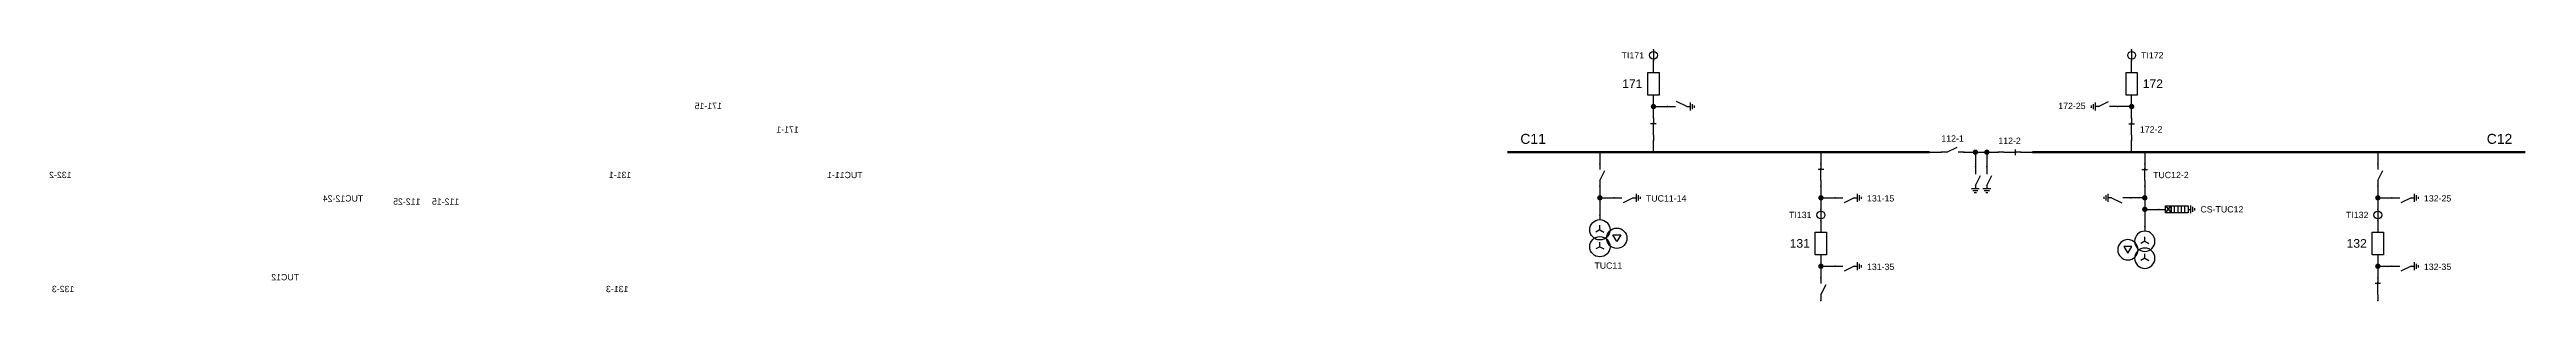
# Model space of a CAD drawing. Header units: millimetres. Extents: x -379 to 411, y 7 to 290.
# Drawn here: x -258 to 292, y 191 to 247 of the extents above; entities that cross this region are included whole.
import ezdxf

# ---------------------------------------------------------------- set-up
doc = ezdxf.new("R2010")
doc.units = ezdxf.units.MM
doc.layers.add('BUSBAR_110KV', color=1, linetype='Continuous', lineweight=50)
doc.layers.add('HV_110KV', color=1, linetype='Continuous', lineweight=25)
doc.layers.add('SYM_PORTS', color=8, linetype='Continuous', plot=False)
doc.layers.add('TEXT', color=7, linetype='Continuous')
doc.styles.add('SLD_TEXT', font='arial.ttf')

msp = doc.modelspace()

# ---------------------------------------------------------------- texts
at = {"layer": 'TEXT', "char_height": 2.211, "attachment_point": 7, "style": 'SLD_TEXT'}
for s, insert in [('C11', (68.74, 225.76)), ('C12', (283.29, 225.76))]:
    msp.add_mtext(s, dxfattribs=dict(at, insert=insert))

# ---------------------------------------------------------------- blocks, each defined once
blk = doc.blocks.new('SYM_DISCONNECTOR_CLOSED')
at = {"lineweight": 25}
for points in [[(-0.625, 1.25), (0.625, 1.25)], [(0, 2.5), (0, 1.25)], [(0, -1.25), (0, 1.5)], [(0, -1.25), (0, -2.5)]]:
    blk.add_lwpolyline(points, dxfattribs=at)
at = {"layer": 'SYM_PORTS'}
for p in [(0, 2.5), (0, -2.5)]:
    blk.add_point(p, dxfattribs=at)
blk.add_attdef('DEVICE_CODE', (1.625, -0.5), '', height=2)
blk = doc.blocks.new('SYM_DISCONNECTOR_OPEN')
at = {"lineweight": 25}
for points in [[(0, -1.25), (-1.125, 1)], [(0, 2.5), (0, 1.25)], [(0, -1.25), (0, -2.5)]]:
    blk.add_lwpolyline(points, dxfattribs=at)
at = {"layer": 'SYM_PORTS'}
for p in [(0, 2.5), (0, -2.5)]:
    blk.add_point(p, dxfattribs=at)
blk.add_attdef('DEVICE_CODE', (1, -0.5), '', height=2)
blk = doc.blocks.new('SYM_EARTHING_SWITCH_OPEN')
at = {"lineweight": 25}
for points in [[(0, -1.25), (-1.125, 1)], [(0, 3), (0, 1.25)], [(-0.875, -2), (0.875, -2)], [(-0.5625, -2.4375), (0.5625, -2.4375)], [(-0.25, -2.875), (0.25, -2.875)], [(0, -1.25), (0, -2)]]:
    blk.add_lwpolyline(points, dxfattribs=at)
at = {"layer": 'SYM_PORTS'}
blk.add_point((0, 3), dxfattribs=at)
blk.add_attdef('DEVICE_CODE', (1.875, 0), '', height=2)
blk = doc.blocks.new('SYM_VOLTAGE_TRANSFORMER')
at = {"lineweight": 25}
for points in [[(0, 1.375), (-0.8625, 0.875)], [(0, 4.625), (0, 3.625)], [(0, 1.375), (0, 2.375)], [(0, 1.375), (0.8625, 0.875)], [(0, -2.375), (-0.8625, -2.875)], [(0, -2.375), (0, -1.375)], [(0, -2.375), (0.8625, -2.875)]]:
    blk.add_lwpolyline(points, dxfattribs=at)
blk.add_lwpolyline([(2.875, 0.25), (4.625, 0.25), (3.75, -1.25)], close=True, dxfattribs=at)
for centre in [(0, 1.375), (3.75, -0.5), (0, -2.375)]:
    blk.add_circle(centre, 2.25, dxfattribs=at)
at = {"layer": 'SYM_PORTS'}
blk.add_point((0, 4.625), dxfattribs=at)
blk.add_attdef('DEVICE_CODE', (7, 1.625), '', height=2)
at = {"flags": 1}
blk.add_attdef('RATIO', (7, -1.375), '', height=2, dxfattribs=at)
blk = doc.blocks.new('SYM_CURRENT_TRANSFORMER')
at = {"lineweight": 25}
blk.add_lwpolyline([(0, 1.25), (0, -1.25)], dxfattribs=at)
blk.add_circle((0, 0), 0.875, dxfattribs=at)
at = {"layer": 'SYM_PORTS'}
for p in [(0, 1.25), (0, -1.25)]:
    blk.add_point(p, dxfattribs=at)
blk.add_attdef('DEVICE_CODE', (1.875, -1.75), '', height=2)
at = {"flags": 1}
blk.add_attdef('RATIO', (1.875, -4.75), '', height=2, dxfattribs=at)
blk = doc.blocks.new('SYM_CIRCUIT_BREAKER')
at = {"lineweight": 25}
blk.add_lwpolyline([(-1.25, 2.5), (1.25, 2.5), (1.25, -2.5), (-1.25, -2.5)], close=True, dxfattribs=at)
at = {"layer": 'SYM_PORTS'}
for p in [(0, 2.5), (0, -2.5)]:
    blk.add_point(p, dxfattribs=at)
blk.add_attdef('DEVICE_CODE', (2.25, -0.5), '', height=2)
at = {"flags": 1}
blk.add_attdef('RATING', (2.25, -3.5), '', height=2, dxfattribs=at)
blk = doc.blocks.new('SYM_SURGE_ARRESTER')
at = {"lineweight": 25}
for points in [[(-0.75, 2.5), (0.75, 2.5), (0.75, 1.25), (-0.75, 1.25)], [(-0.75, 1.25), (0.75, 1.25), (0.75, -2.5), (-0.75, -2.5)]]:
    blk.add_lwpolyline(points, close=True, dxfattribs=at)
for points in [[(-0.75, 2.5), (0.75, 1.25)], [(0.75, 2.5), (-0.75, 1.25)], [(-0.75, 0.5), (0.75, 0.5)], [(0, 4), (0, 2.5)], [(-0.875, -3.125), (0.875, -3.125)], [(-0.75, -0.25), (0.75, -0.25)], [(-0.75, -1), (0.75, -1)], [(-0.75, -1.75), (0.75, -1.75)], [(-0.5625, -3.5625), (0.5625, -3.5625)], [(-0.25, -4), (0.25, -4)], [(0, -2.5), (0, -3.125)]]:
    blk.add_lwpolyline(points, dxfattribs=at)
at = {"layer": 'SYM_PORTS'}
blk.add_point((0, 4), dxfattribs=at)
blk.add_attdef('DEVICE_CODE', (1.875, 1), '', height=2)

# ---------------------------------------------------------------- hatches: boundary and pattern name
at = {"layer": 'HV_110KV'}
h = msp.add_hatch(color=7, dxfattribs=at)
edge = h.paths.add_edge_path()
edge.add_arc((98.29, 234.05), 0.6, 0, 360)
h = msp.add_hatch(color=7, dxfattribs=at)
edge = h.paths.add_edge_path()
edge.add_arc((204.45, 234.05), 0.6, 0, 360)
h = msp.add_hatch(color=7, dxfattribs=at)
edge = h.paths.add_edge_path()
edge.add_arc((169.75, 223.95), 0.6, 0, 360)
h = msp.add_hatch(color=7, dxfattribs=at)
edge = h.paths.add_edge_path()
edge.add_arc((172.3, 223.95), 0.6, 0, 360)
h = msp.add_hatch(color=7, dxfattribs=at)
edge = h.paths.add_edge_path()
edge.add_arc((86.39, 213.84), 0.6, 0, 360)
h = msp.add_hatch(color=7, dxfattribs=at)
edge = h.paths.add_edge_path()
edge.add_arc((135.47, 213.84), 0.6, 0, 360)
h = msp.add_hatch(color=7, dxfattribs=at)
edge = h.paths.add_edge_path()
edge.add_arc((207.37, 213.84), 0.6, 0, 360)
h = msp.add_hatch(color=7, dxfattribs=at)
edge = h.paths.add_edge_path()
edge.add_arc((207.37, 211.29), 0.6, 0, 360)
h = msp.add_hatch(color=7, dxfattribs=at)
edge = h.paths.add_edge_path()
edge.add_arc((259.11, 213.84), 0.6, 0, 360)
h = msp.add_hatch(color=7, dxfattribs=at)
edge = h.paths.add_edge_path()
edge.add_arc((135.47, 198.69), 0.6, 0, 360)
h = msp.add_hatch(color=7, dxfattribs=at)
edge = h.paths.add_edge_path()
edge.add_arc((259.11, 198.69), 0.6, 0, 360)

# ---------------------------------------------------------------- linework, layer by layer
at = {"layer": 'BUSBAR_110KV', "const_width": 0.554}
for points in [[(65.86, 223.95), (159.64, 223.95)], [(182.4, 223.95), (291.83, 223.95)]]:
    msp.add_lwpolyline(points, dxfattribs=at)
at = {"layer": 'HV_110KV'}
for points in [[(98.29, 241.6), (98.29, 244.15)], [(204.45, 241.6), (204.45, 244.15)], [(98.29, 234.05), (98.29, 236.6)], [(204.45, 234.05), (204.45, 236.6)], [(98.29, 231.5), (98.29, 234.05)], [(98.29, 234.05), (101.42, 234.05)], [(204.45, 234.05), (201.32, 234.05)], [(204.45, 231.5), (204.45, 234.05)], [(98.29, 223.95), (98.29, 226.5)], [(204.45, 223.95), (204.45, 226.5)], [(86.39, 223.95), (86.39, 221.4)], [(135.47, 223.95), (135.47, 221.4)], [(159.64, 223.95), (162.19, 223.95)], [(167.19, 223.95), (169.75, 223.95)], [(169.75, 223.95), (169.75, 220.81)], [(169.75, 223.95), (172.3, 223.95)], [(172.3, 223.95), (172.3, 220.81)], [(172.3, 223.95), (174.85, 223.95)], [(179.85, 223.95), (182.4, 223.95)], [(207.37, 223.95), (207.37, 221.4)], [(259.11, 223.95), (259.11, 221.4)], [(86.39, 216.4), (86.39, 213.84)], [(135.47, 216.4), (135.47, 213.84)], [(207.37, 216.4), (207.37, 213.84)], [(259.11, 216.4), (259.11, 213.84)], [(86.39, 213.84), (89.53, 213.84)], [(86.39, 213.84), (86.39, 210.02)], [(135.47, 213.84), (138.6, 213.84)], [(135.47, 213.84), (135.47, 211.29)], [(207.37, 213.84), (204.24, 213.84)], [(207.37, 213.84), (207.37, 211.29)], [(207.37, 211.29), (210.5, 211.29)], [(207.37, 211.29), (207.37, 207.47)], [(259.11, 213.84), (262.25, 213.84)], [(259.11, 213.84), (259.11, 211.29)], [(135.47, 208.79), (135.47, 206.24)], [(259.11, 208.79), (259.11, 206.24)], [(135.47, 201.24), (135.47, 198.69)], [(135.47, 198.69), (138.6, 198.69)], [(135.47, 198.69), (135.47, 196.14)], [(259.11, 201.24), (259.11, 198.69)], [(259.11, 198.69), (262.25, 198.69)], [(259.11, 198.69), (259.11, 196.14)]]:
    msp.add_lwpolyline(points, dxfattribs=at)

# ---------------------------------------------------------------- block references
ref = msp.add_blockref('SYM_CURRENT_TRANSFORMER', (98.29, 245.4), dxfattribs=at)
ref.add_attrib('DEVICE_CODE', 'TI171', (91.22, 244.7), dxfattribs={"layer": 'TEXT', "height": 1.395, "style": 'SLD_TEXT'})
ref = msp.add_blockref('SYM_CURRENT_TRANSFORMER', (204.45, 245.4), dxfattribs=at)
ref.add_attrib('DEVICE_CODE', 'TI172', (206.54, 244.7), dxfattribs={"layer": 'TEXT', "height": 1.395, "style": 'SLD_TEXT'})
ref = msp.add_blockref('SYM_CIRCUIT_BREAKER', (98.29, 239.1), dxfattribs=at)
ref.add_attrib('DEVICE_CODE', '171', (91.35, 238.14), dxfattribs={"layer": 'TEXT', "height": 1.92, "style": 'SLD_TEXT'})
ref = msp.add_blockref('SYM_CIRCUIT_BREAKER', (204.45, 239.1), dxfattribs=at)
ref.add_attrib('DEVICE_CODE', '172', (206.92, 238.14), dxfattribs={"layer": 'TEXT', "height": 1.92, "style": 'SLD_TEXT'})
ref = msp.add_blockref('SYM_EARTHING_SWITCH_OPEN', (104.42, 234.05), dxfattribs=dict(at, xscale=-1, rotation=90))
ref.add_attrib('DEVICE_CODE', '171-15', (108.52, 233.49), dxfattribs={"layer": 'TEXT', "extrusion": (0, 0, -1), "height": 1.395, "style": 'SLD_TEXT'})
ref = msp.add_blockref('SYM_DISCONNECTOR_CLOSED', (98.29, 229), dxfattribs=dict(at, xscale=-1))
ref.add_attrib('DEVICE_CODE', '171-1', (91.47, 228.3), dxfattribs={"layer": 'TEXT', "extrusion": (0, 0, -1), "height": 1.395, "style": 'SLD_TEXT'})
ref = msp.add_blockref('SYM_EARTHING_SWITCH_OPEN', (198.32, 234.05), dxfattribs=dict(at, rotation=270))
ref.add_attrib('DEVICE_CODE', '172-25', (188.16, 233.49), dxfattribs={"layer": 'TEXT', "height": 1.395, "style": 'SLD_TEXT'})
ref = msp.add_blockref('SYM_DISCONNECTOR_CLOSED', (204.45, 229), dxfattribs=at)
ref.add_attrib('DEVICE_CODE', '172-2', (206.29, 228.3), dxfattribs={"layer": 'TEXT', "height": 1.395, "style": 'SLD_TEXT'})
ref = msp.add_blockref('SYM_DISCONNECTOR_OPEN', (164.69, 223.95), dxfattribs=dict(at, rotation=270))
ref.add_attrib('DEVICE_CODE', '112-1', (162.2, 226.29), dxfattribs={"layer": 'TEXT', "height": 1.395, "style": 'SLD_TEXT'})
ref = msp.add_blockref('SYM_DISCONNECTOR_CLOSED', (177.35, 223.95), dxfattribs=dict(at, rotation=270))
ref.add_attrib('DEVICE_CODE', '112-2', (174.86, 225.79), dxfattribs={"layer": 'TEXT', "height": 1.395, "style": 'SLD_TEXT'})
ref = msp.add_blockref('SYM_DISCONNECTOR_OPEN', (259.11, 218.9), dxfattribs=dict(at, xscale=-1))
ref.add_attrib('DEVICE_CODE', '132-2', (252.91, 218.21), dxfattribs={"layer": 'TEXT', "extrusion": (0, 0, -1), "height": 1.395, "style": 'SLD_TEXT'})
ref = msp.add_blockref('SYM_EARTHING_SWITCH_OPEN', (172.3, 217.81), dxfattribs=dict(at, xscale=-1))
ref.add_attrib('DEVICE_CODE', '112-25', (175.45, 212.32), dxfattribs={"layer": 'TEXT', "extrusion": (0, 0, -1), "height": 1.395, "style": 'SLD_TEXT'})
ref = msp.add_blockref('SYM_EARTHING_SWITCH_OPEN', (169.75, 217.81), dxfattribs=dict(at, xscale=-1))
ref.add_attrib('DEVICE_CODE', '112-15', (166.84, 212.32), dxfattribs={"layer": 'TEXT', "extrusion": (0, 0, -1), "height": 1.395, "style": 'SLD_TEXT'})
ref = msp.add_blockref('SYM_DISCONNECTOR_CLOSED', (135.47, 218.9), dxfattribs=dict(at, xscale=-1))
ref.add_attrib('DEVICE_CODE', '131-1', (128.64, 218.21), dxfattribs={"layer": 'TEXT', "extrusion": (0, 0, -1), "height": 1.395, "style": 'SLD_TEXT'})
ref = msp.add_blockref('SYM_DISCONNECTOR_OPEN', (86.39, 218.9), dxfattribs=dict(at, xscale=-1))
ref.add_attrib('DEVICE_CODE', 'TUC11-1', (77.28, 218.2), dxfattribs={"layer": 'TEXT', "extrusion": (0, 0, -1), "height": 1.395, "style": 'SLD_TEXT'})
ref = msp.add_blockref('SYM_DISCONNECTOR_CLOSED', (207.37, 218.9), dxfattribs=at)
ref.add_attrib('DEVICE_CODE', 'TUC12-2', (209.21, 218.2), dxfattribs={"layer": 'TEXT', "height": 1.395, "style": 'SLD_TEXT'})
ref = msp.add_blockref('SYM_EARTHING_SWITCH_OPEN', (201.24, 213.84), dxfattribs=dict(at, xscale=-1, rotation=270))
ref.add_attrib('DEVICE_CODE', 'TUC12-24', (188.16, 213.02), dxfattribs={"layer": 'TEXT', "extrusion": (0, 0, -1), "height": 1.395, "style": 'SLD_TEXT'})
ref = msp.add_blockref('SYM_EARTHING_SWITCH_OPEN', (92.53, 213.84), dxfattribs=dict(at, rotation=90))
ref.add_attrib('DEVICE_CODE', 'TUC11-14', (96.62, 213.02), dxfattribs={"layer": 'TEXT', "height": 1.395, "style": 'SLD_TEXT'})
ref = msp.add_blockref('SYM_EARTHING_SWITCH_OPEN', (141.6, 213.84), dxfattribs=dict(at, rotation=90))
ref.add_attrib('DEVICE_CODE', '131-15', (145.69, 213.03), dxfattribs={"layer": 'TEXT', "height": 1.395, "style": 'SLD_TEXT'})
ref = msp.add_blockref('SYM_EARTHING_SWITCH_OPEN', (265.25, 213.84), dxfattribs=dict(at, rotation=90))
ref.add_attrib('DEVICE_CODE', '132-25', (269.34, 213.03), dxfattribs={"layer": 'TEXT', "height": 1.395, "style": 'SLD_TEXT'})
ref = msp.add_blockref('SYM_VOLTAGE_TRANSFORMER', (86.39, 205.39), dxfattribs=at)
ref.add_attrib('DEVICE_CODE', 'TUC11', (85.18, 198.13), dxfattribs={"layer": 'TEXT', "height": 1.395, "style": 'SLD_TEXT'})
ref = msp.add_blockref('SYM_CURRENT_TRANSFORMER', (135.47, 210.04), dxfattribs=at)
ref.add_attrib('DEVICE_CODE', 'TI131', (128.39, 209.35), dxfattribs={"layer": 'TEXT', "height": 1.395, "style": 'SLD_TEXT'})
ref = msp.add_blockref('SYM_SURGE_ARRESTER', (214.5, 211.29), dxfattribs=dict(at, rotation=90))
ref.add_attrib('DEVICE_CODE', 'CS-TUC12', (219.72, 210.6), dxfattribs={"layer": 'TEXT', "height": 1.395, "style": 'SLD_TEXT'})
ref = msp.add_blockref('SYM_CURRENT_TRANSFORMER', (259.11, 210.04), dxfattribs=at)
ref.add_attrib('DEVICE_CODE', 'TI132', (252.04, 209.35), dxfattribs={"layer": 'TEXT', "height": 1.395, "style": 'SLD_TEXT'})
ref = msp.add_blockref('SYM_VOLTAGE_TRANSFORMER', (207.37, 202.84), dxfattribs=dict(at, xscale=-1))
ref.add_attrib('DEVICE_CODE', 'TUC12', (202.41, 195.58), dxfattribs={"layer": 'TEXT', "extrusion": (0, 0, -1), "height": 1.395, "style": 'SLD_TEXT'})
ref = msp.add_blockref('SYM_CIRCUIT_BREAKER', (135.47, 203.74), dxfattribs=at)
ref.add_attrib('DEVICE_CODE', '131', (128.53, 202.79), dxfattribs={"layer": 'TEXT', "height": 1.922, "style": 'SLD_TEXT'})
ref = msp.add_blockref('SYM_CIRCUIT_BREAKER', (259.11, 203.74), dxfattribs=at)
ref.add_attrib('DEVICE_CODE', '132', (252.18, 202.79), dxfattribs={"layer": 'TEXT', "height": 1.922, "style": 'SLD_TEXT'})
ref = msp.add_blockref('SYM_EARTHING_SWITCH_OPEN', (141.6, 198.69), dxfattribs=dict(at, rotation=90))
ref.add_attrib('DEVICE_CODE', '131-35', (145.69, 197.88), dxfattribs={"layer": 'TEXT', "height": 1.395, "style": 'SLD_TEXT'})
ref = msp.add_blockref('SYM_EARTHING_SWITCH_OPEN', (265.25, 198.69), dxfattribs=dict(at, rotation=90))
ref.add_attrib('DEVICE_CODE', '132-35', (269.34, 197.88), dxfattribs={"layer": 'TEXT', "height": 1.395, "style": 'SLD_TEXT'})
ref = msp.add_blockref('SYM_DISCONNECTOR_CLOSED', (259.11, 193.64), dxfattribs=dict(at, xscale=-1))
ref.add_attrib('DEVICE_CODE', '132-3', (252.29, 192.95), dxfattribs={"layer": 'TEXT', "extrusion": (0, 0, -1), "height": 1.395, "style": 'SLD_TEXT'})
ref = msp.add_blockref('SYM_DISCONNECTOR_OPEN', (135.47, 193.64), dxfattribs=dict(at, xscale=-1))
ref.add_attrib('DEVICE_CODE', '131-3', (129.27, 192.95), dxfattribs={"layer": 'TEXT', "extrusion": (0, 0, -1), "height": 1.395, "style": 'SLD_TEXT'})

msp.set_redraw_order([(e.dxf.handle, doc.entitydb.next_handle()) for e in msp.query("TEXT MTEXT ATTDEF DIMENSION ARC_DIMENSION")])  # texts and dimensions are drawn at this point

doc.saveas('drawing.dxf')
